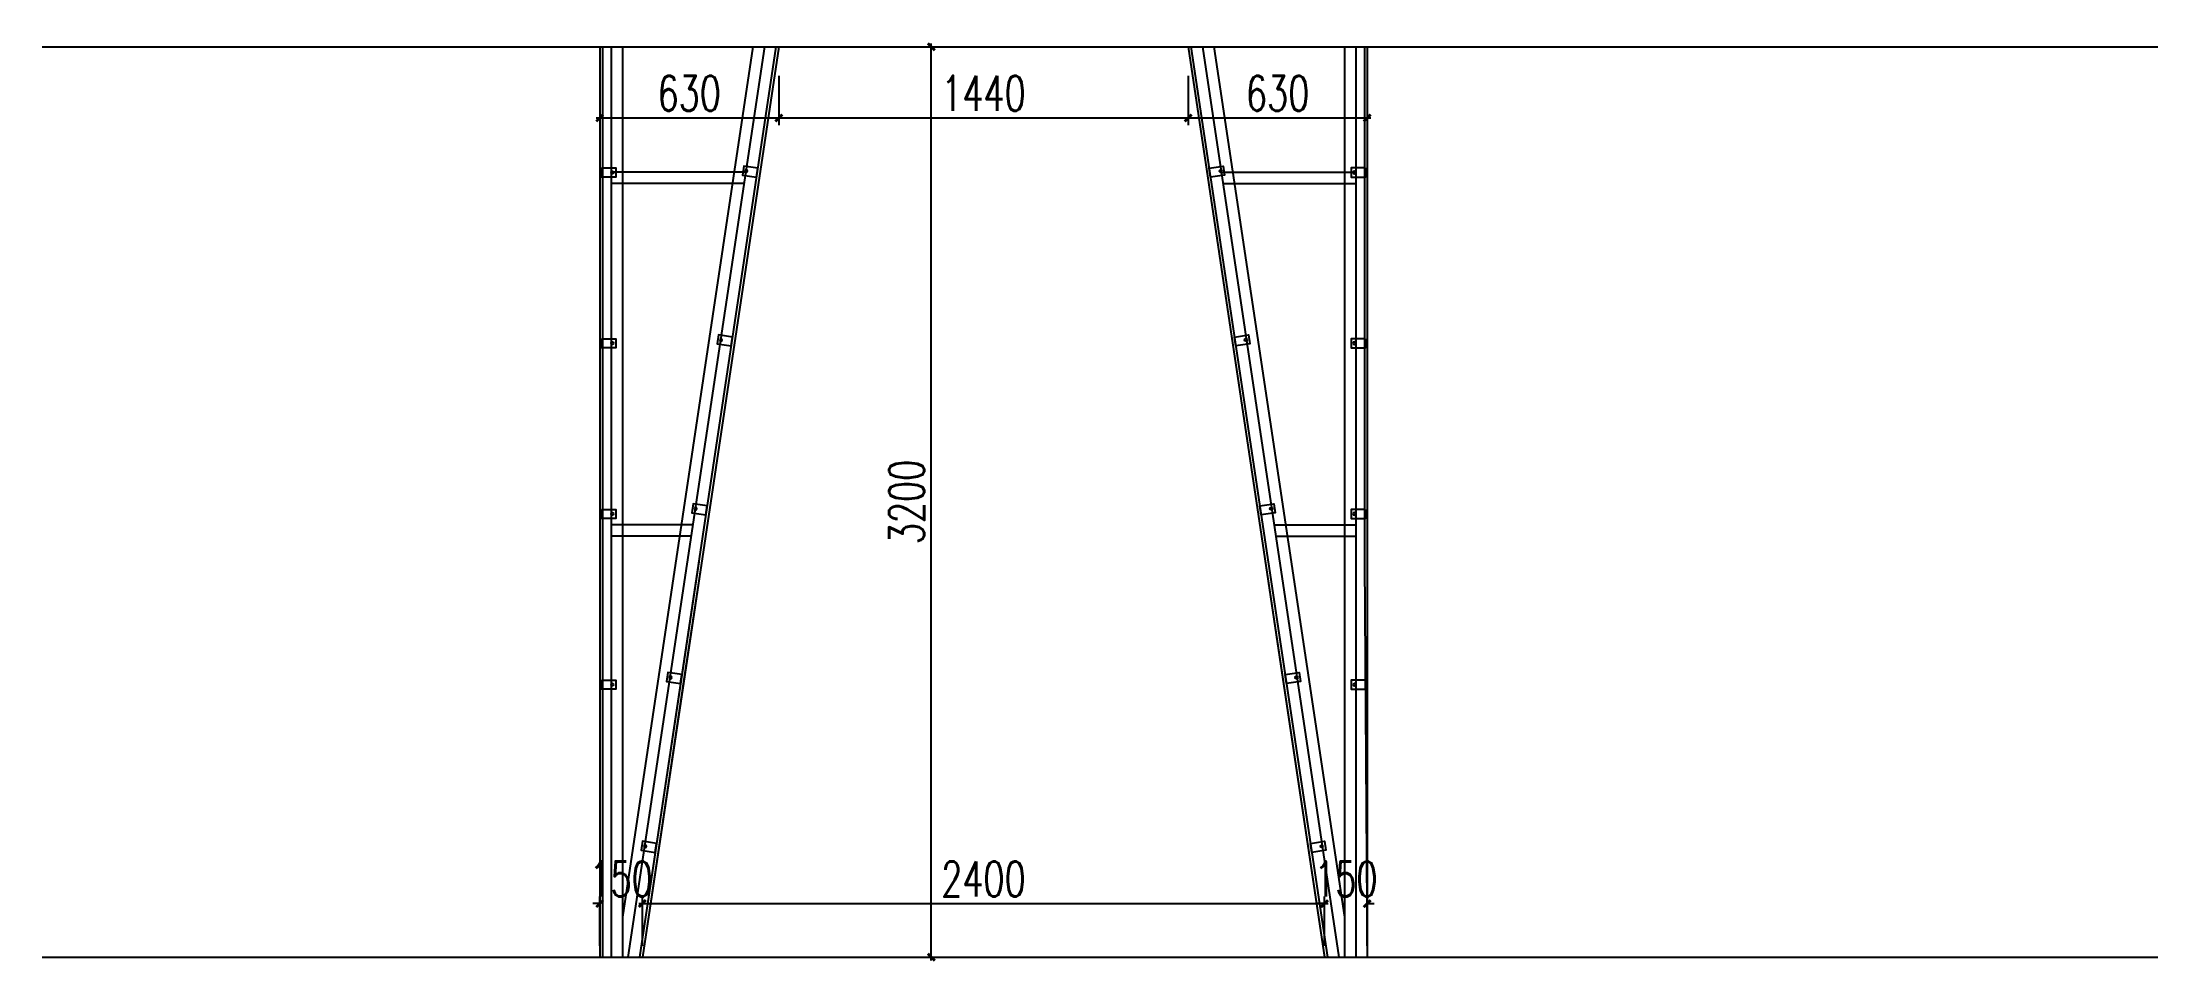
# Model space of a CAD drawing. Header units: millimetres. Extents: x 5625199 to 7433318, y -3316392 to -2552493.
# Drawn here: x 5978149 to 5985591, y -2603745 to -2600513 of the extents above; entities that cross this region are included whole.
import ezdxf

# ---------------------------------------------------------------- set-up
doc = ezdxf.new("R2010")
doc.units = ezdxf.units.MM
doc.header["$PDMODE"] = 35
doc.header["$PDSIZE"] = -10
doc.layers.add('155', color=155, linetype='Continuous')
doc.layers.add('SOL【实体】', color=250, linetype='Continuous')
doc.styles.add('标注-尺寸', font='simplex.shx', dxfattribs={"width": 0.7})
doc.dimstyles.new('MS55', dxfattribs={"dimscale": 0, "dimtxt": 5, "dimasz": 1, "dimexe": 1, "dimexo": 0.8, "dimgap": 1, "dimtad": 1, "dimdec": 0, "dimrnd": 5, "dimdsep": 46, "dimtxsty": '标注-尺寸', "dimblk": 'ARCHTICK', "dimcen": 0, "dimdle": 0.5, "dimclrd": 256, "dimclre": 256, "dimclrt": 50, "dimadec": 0, "dimazin": 0, "dimtfac": 1, "dimtdec": 0, "dimtix": 1, "dimtofl": 0, "dimtmove": 2, "dimatfit": 3, "dimldrblk": 'jt2', "dimfxl": 6, "dimfxlon": 1, "dimtvp": 1, "dimtolj": 1, "dimtzin": 0, "dimarcsym": 0})

msp = doc.modelspace()

# ---------------------------------------------------------------- blocks, each defined once
blk = doc.blocks.new('G$CDC6A9302')
at = {"layer": 'SOL【实体】', "ltscale": 500}
blk.add_lwpolyline([(0, 31.8), (49.9, 31.8), (49.9, 0), (0, 0)], close=True, dxfattribs=at)
blk.add_circle((38.1, 15.9), 4.37, dxfattribs=at)
blk = doc.blocks.new('_ArchTick')
at = {"color": 0, "linetype": 'ByBlock', "const_width": 0.4}
blk.add_lwpolyline([(-0.5, -0.5), (0.5, 0.5)], dxfattribs=at)
blk = doc.blocks.new('*D1424')
at = {"layer": 'Defpoints', "color": 0, "transparency": 16777216}
for p in [(5980259.6, -2603540.6), (5980109.6, -2603728.7), (5980259.6, -2603728.7)]:
    blk.add_point(p, dxfattribs=at)
at = {"layer": 'SOL【实体】', "lineweight": -2, "ltscale": 500, "transparency": 16777216}
for p, q in [((5980109.6, -2603689), (5980109.6, -2603515.9)), ((5980259.6, -2603689), (5980259.6, -2603515.9)), ((5980109.6, -2603540.6), (5980084.9, -2603540.6)), ((5980259.6, -2603540.6), (5980284.4, -2603540.6))]:
    blk.add_line(p, q, dxfattribs=at)
at = {"layer": 'SOL【实体】', "linetype": 'ByBlock', "lineweight": -2, "transparency": 16777216, "xscale": 24.73515882499244, "yscale": 24.73515882499244, "zscale": 24.73515882499244}
blk.add_blockref('_ArchTick', (5980109.6, -2603540.6), dxfattribs=at)
at = {"layer": 'SOL【实体】', "linetype": 'ByBlock', "lineweight": -2, "transparency": 16777216, "xscale": 24.73515882499244, "yscale": 24.73515882499244, "zscale": 24.73515882499244, "rotation": 180}
blk.add_blockref('_ArchTick', (5980259.6, -2603540.6), dxfattribs=at)
at = {"layer": 'SOL【实体】', "color": 50, "ltscale": 500, "transparency": 16777216, "insert": (5980184.6, -2603454), "char_height": 123.68, "attachment_point": 5, "style": '标注-尺寸'}
blk.add_mtext('\\A1;150', dxfattribs=at)
blk = doc.blocks.new('jt2')
at = {"ltscale": 0.1}
blk.add_line((0, 0), (-1, 0), dxfattribs=at)
at = {"color": 6, "ltscale": 0.1}
blk.add_lwpolyline([(-1.22, 1.26), (-0.72, 1.5), (0.02, 0), (-0.72, -1.5), (-1.22, -1.26), (0, 0), (-1.22, 1.26)], dxfattribs=at)
blk = doc.blocks.new('*D1425')
at = {"layer": 'Defpoints', "color": 0, "transparency": 16777216}
for p in [(5982659.6, -2603540.6), (5980259.6, -2603728.7), (5982659.6, -2603728.7)]:
    blk.add_point(p, dxfattribs=at)
at = {"layer": 'SOL【实体】', "lineweight": -2, "ltscale": 500, "transparency": 16777216}
for p, q in [((5980259.6, -2603689), (5980259.6, -2603515.9)), ((5982659.6, -2603689), (5982659.6, -2603515.9)), ((5980247.3, -2603540.6), (5982672, -2603540.6))]:
    blk.add_line(p, q, dxfattribs=at)
at = {"layer": 'SOL【实体】', "linetype": 'ByBlock', "lineweight": -2, "transparency": 16777216, "xscale": 24.73515882499244, "yscale": 24.73515882499244, "zscale": 24.73515882499244, "rotation": 180}
blk.add_blockref('_ArchTick', (5980259.6, -2603540.6), dxfattribs=at)
at = {"layer": 'SOL【实体】', "linetype": 'ByBlock', "lineweight": -2, "transparency": 16777216, "xscale": 24.73515882499244, "yscale": 24.73515882499244, "zscale": 24.73515882499244}
blk.add_blockref('_ArchTick', (5982659.6, -2603540.6), dxfattribs=at)
at = {"layer": 'SOL【实体】', "color": 50, "ltscale": 500, "transparency": 16777216, "insert": (5981459.6, -2603454), "char_height": 123.68, "attachment_point": 5, "style": '标注-尺寸'}
blk.add_mtext('\\A1;2400', dxfattribs=at)
blk = doc.blocks.new('*D1426')
at = {"layer": 'Defpoints', "color": 0, "transparency": 16777216}
for p in [(5982809.6, -2603540.6), (5982659.6, -2603728.7), (5982809.6, -2603728.7)]:
    blk.add_point(p, dxfattribs=at)
at = {"layer": 'SOL【实体】', "lineweight": -2, "ltscale": 500, "transparency": 16777216}
for p, q in [((5982659.6, -2603689), (5982659.6, -2603515.9)), ((5982809.6, -2603689), (5982809.6, -2603515.9)), ((5982659.6, -2603540.6), (5982634.9, -2603540.6)), ((5982809.6, -2603540.6), (5982834.4, -2603540.6))]:
    blk.add_line(p, q, dxfattribs=at)
at = {"layer": 'SOL【实体】', "linetype": 'ByBlock', "lineweight": -2, "transparency": 16777216, "xscale": 24.73515882499244, "yscale": 24.73515882499244, "zscale": 24.73515882499244}
blk.add_blockref('_ArchTick', (5982659.6, -2603540.6), dxfattribs=at)
at = {"layer": 'SOL【实体】', "linetype": 'ByBlock', "lineweight": -2, "transparency": 16777216, "xscale": 24.73515882499244, "yscale": 24.73515882499244, "zscale": 24.73515882499244, "rotation": 180}
blk.add_blockref('_ArchTick', (5982809.6, -2603540.6), dxfattribs=at)
at = {"layer": 'SOL【实体】', "color": 50, "ltscale": 500, "transparency": 16777216, "insert": (5982734.6, -2603454), "char_height": 123.68, "attachment_point": 5, "style": '标注-尺寸'}
blk.add_mtext('\\A1;150', dxfattribs=at)
blk = doc.blocks.new('*D1427')
at = {"layer": 'Defpoints', "color": 0, "transparency": 16777216}
for p in [(5980978.2, -2600528.7), (5981276.2, -2600528.7), (5980978.2, -2603728.7)]:
    blk.add_point(p, dxfattribs=at)
at = {"layer": 'SOL【实体】', "lineweight": -2, "ltscale": 500, "transparency": 16777216}
for p, q in [((5981127.8, -2600528.7), (5981300.9, -2600528.7)), ((5981276.2, -2603741.1), (5981276.2, -2600516.4)), ((5981127.8, -2603728.7), (5981300.9, -2603728.7))]:
    blk.add_line(p, q, dxfattribs=at)
at = {"layer": 'SOL【实体】', "linetype": 'ByBlock', "lineweight": -2, "transparency": 16777216, "xscale": 24.73515882499244, "yscale": 24.73515882499244, "zscale": 24.73515882499244}
for p, rotation in [((5981276.2, -2600528.7), 90), ((5981276.2, -2603728.7), 270)]:
    blk.add_blockref('_ArchTick', p, dxfattribs=dict(at, rotation=rotation))
at = {"layer": 'SOL【实体】', "color": 50, "ltscale": 500, "transparency": 16777216, "insert": (5981189.6, -2602128.7), "char_height": 123.68, "attachment_point": 5, "rotation": 90, "style": '标注-尺寸'}
blk.add_mtext('\\A1;3200', dxfattribs=at)
blk = doc.blocks.new('*D1428')
at = {"layer": 'Defpoints', "color": 0, "transparency": 16777216}
for p in [(5980109.6, -2600528.7), (5980739.6, -2600528.7), (5980739.6, -2600778.7)]:
    blk.add_point(p, dxfattribs=at)
at = {"layer": 'SOL【实体】', "lineweight": -2, "ltscale": 500, "transparency": 16777216}
for p, q in [((5980109.6, -2600630.3), (5980109.6, -2600803.5)), ((5980739.6, -2600630.3), (5980739.6, -2600803.5)), ((5980097.3, -2600778.7), (5980752, -2600778.7))]:
    blk.add_line(p, q, dxfattribs=at)
at = {"layer": 'SOL【实体】', "linetype": 'ByBlock', "lineweight": -2, "transparency": 16777216, "xscale": 24.73515882499244, "yscale": 24.73515882499244, "zscale": 24.73515882499244, "rotation": 180}
blk.add_blockref('_ArchTick', (5980109.6, -2600778.7), dxfattribs=at)
at = {"layer": 'SOL【实体】', "linetype": 'ByBlock', "lineweight": -2, "transparency": 16777216, "xscale": 24.73515882499244, "yscale": 24.73515882499244, "zscale": 24.73515882499244}
blk.add_blockref('_ArchTick', (5980739.6, -2600778.7), dxfattribs=at)
at = {"layer": 'SOL【实体】', "color": 50, "ltscale": 500, "transparency": 16777216, "insert": (5980424.6, -2600692.2), "char_height": 123.68, "attachment_point": 5, "style": '标注-尺寸'}
blk.add_mtext('\\A1;630', dxfattribs=at)
blk = doc.blocks.new('*D1429')
at = {"layer": 'Defpoints', "color": 0, "transparency": 16777216}
for p in [(5980739.6, -2600528.7), (5982179.6, -2600528.7), (5982179.6, -2600778.7)]:
    blk.add_point(p, dxfattribs=at)
at = {"layer": 'SOL【实体】', "lineweight": -2, "ltscale": 500, "transparency": 16777216}
for p, q in [((5980739.6, -2600630.3), (5980739.6, -2600803.5)), ((5982179.6, -2600630.3), (5982179.6, -2600803.5)), ((5980727.3, -2600778.7), (5982192, -2600778.7))]:
    blk.add_line(p, q, dxfattribs=at)
at = {"layer": 'SOL【实体】', "linetype": 'ByBlock', "lineweight": -2, "transparency": 16777216, "xscale": 24.73515882499244, "yscale": 24.73515882499244, "zscale": 24.73515882499244, "rotation": 180}
blk.add_blockref('_ArchTick', (5980739.6, -2600778.7), dxfattribs=at)
at = {"layer": 'SOL【实体】', "linetype": 'ByBlock', "lineweight": -2, "transparency": 16777216, "xscale": 24.73515882499244, "yscale": 24.73515882499244, "zscale": 24.73515882499244}
blk.add_blockref('_ArchTick', (5982179.6, -2600778.7), dxfattribs=at)
at = {"layer": 'SOL【实体】', "color": 50, "ltscale": 500, "transparency": 16777216, "insert": (5981459.6, -2600692.2), "char_height": 123.68, "attachment_point": 5, "style": '标注-尺寸'}
blk.add_mtext('\\A1;1440', dxfattribs=at)
blk = doc.blocks.new('*D1430')
at = {"layer": 'Defpoints', "color": 0, "transparency": 16777216}
for p in [(5982179.6, -2600528.7), (5982809.6, -2600528.7), (5982809.6, -2600778.7)]:
    blk.add_point(p, dxfattribs=at)
at = {"layer": 'SOL【实体】', "lineweight": -2, "ltscale": 500, "transparency": 16777216}
for p, q in [((5982179.6, -2600630.3), (5982179.6, -2600803.5)), ((5982809.6, -2600630.3), (5982809.6, -2600803.5)), ((5982167.3, -2600778.7), (5982822, -2600778.7))]:
    blk.add_line(p, q, dxfattribs=at)
at = {"layer": 'SOL【实体】', "linetype": 'ByBlock', "lineweight": -2, "transparency": 16777216, "xscale": 24.73515882499244, "yscale": 24.73515882499244, "zscale": 24.73515882499244, "rotation": 180}
blk.add_blockref('_ArchTick', (5982179.6, -2600778.7), dxfattribs=at)
at = {"layer": 'SOL【实体】', "linetype": 'ByBlock', "lineweight": -2, "transparency": 16777216, "xscale": 24.73515882499244, "yscale": 24.73515882499244, "zscale": 24.73515882499244}
blk.add_blockref('_ArchTick', (5982809.6, -2600778.7), dxfattribs=at)
at = {"layer": 'SOL【实体】', "color": 50, "ltscale": 500, "transparency": 16777216, "insert": (5982494.6, -2600692.2), "char_height": 123.68, "attachment_point": 5, "style": '标注-尺寸'}
blk.add_mtext('\\A1;630', dxfattribs=at)

# ---------------------------------------------------------------- dimensions: what is measured, and where the dimension line sits
at = {"layer": 'SOL【实体】', "color": 2, "ltscale": 500}
for base, p1, p2, picture, middle in [((5980739.63, -2600778.74), (5980109.63, -2600528.75), (5980739.63, -2600528.75), '*D1428', (5980424.63, -2600692.17)), ((5982179.63, -2600778.74), (5980739.63, -2600528.75), (5982179.63, -2600528.75), '*D1429', (5981459.63, -2600692.17)), ((5982809.63, -2600778.74), (5982179.63, -2600528.75), (5982809.63, -2600528.75), '*D1430', (5982494.63, -2600692.17)), ((5980259.63, -2603540.61), (5980109.63, -2603728.75), (5980259.63, -2603728.75), '*D1424', (5980184.63, -2603454.03)), ((5982659.63, -2603540.61), (5980259.63, -2603728.75), (5982659.63, -2603728.75), '*D1425', (5981459.63, -2603454.03)), ((5982809.63, -2603540.61), (5982659.63, -2603728.75), (5982809.63, -2603728.75), '*D1426', (5982734.63, -2603454.03))]:
    dim = msp.add_linear_dim(base=base, p1=p1, p2=p2, dimstyle='MS55', override={"dimscale": 24.735159}, dxfattribs=at)
    dim.commit()
    dim.dimension.update_dxf_attribs({"geometry": picture, "text_midpoint": middle})
dim = msp.add_linear_dim(base=(5981276.18, -2600528.75), p1=(5980978.23, -2603728.75), p2=(5980978.23, -2600528.75), angle=90, dimstyle='MS55', override={"dimscale": 24.735159}, dxfattribs=at)
dim.commit()
dim.dimension.update_dxf_attribs({"geometry": '*D1427', "text_midpoint": (5981189.6, -2602128.75)})

# ---------------------------------------------------------------- linework, layer by layer
at = {"layer": '155', "ltscale": 500}
for p, q in [((5978148.71, -2600528.75), (5985590.55, -2600528.75)), ((5978148.71, -2603728.75), (5985590.55, -2603728.75))]:
    msp.add_line(p, q, dxfattribs=at)
at = {"layer": '155', "color": 5, "ltscale": 500}
for p, q in [((5980109.63, -2600528.75), (5980109.63, -2602328.75)), ((5980739.63, -2600528.75), (5980259.63, -2603728.75)), ((5980739.63, -2600528.75), (5980259.63, -2603728.75)), ((5982179.63, -2600528.75), (5982659.63, -2603728.75)), ((5982179.63, -2600528.75), (5982659.63, -2603728.75)), ((5982809.63, -2600528.75), (5982809.63, -2602328.75)), ((5980109.63, -2602328.75), (5980109.63, -2603728.75)), ((5980469.63, -2602328.75), (5980409.63, -2602728.75)), ((5980469.63, -2602328.75), (5980409.63, -2602728.75)), ((5982449.63, -2602328.75), (5982509.63, -2602728.75)), ((5982449.63, -2602328.75), (5982509.63, -2602728.75)), ((5982809.63, -2602328.75), (5982809.63, -2603728.75)), ((5980409.63, -2602728.75), (5980259.63, -2603728.75)), ((5982509.63, -2602728.75), (5982659.63, -2603728.75))]:
    msp.add_line(p, q, dxfattribs=at)
at = {"layer": '155', "color": 8, "ltscale": 500}
for p, q in [((5980119.63, -2600528.75), (5980119.63, -2602338.75)), ((5980729.52, -2600528.75), (5980249.52, -2603728.75)), ((5982189.74, -2600528.75), (5982669.74, -2603728.75)), ((5982799.63, -2600528.75), (5982799.63, -2602338.75)), ((5980119.63, -2602338.75), (5980119.63, -2603728.75)), ((5980458.02, -2602338.75), (5980249.52, -2603728.75)), ((5982461.24, -2602338.75), (5982669.74, -2603728.75)), ((5982799.63, -2602338.75), (5982809.63, -2603728.75))]:
    msp.add_line(p, q, dxfattribs=at)
at = {"layer": '155', "color": 250, "ltscale": 500}
for p, q in [((5980149.63, -2600528.75), (5980149.63, -2603728.75)), ((5980189.63, -2600528.75), (5980189.63, -2603728.75)), ((5980648.62, -2600528.75), (5980189.63, -2603588.7)), ((5980689.07, -2600528.75), (5980209.07, -2603728.75)), ((5982230.19, -2600528.75), (5982710.19, -2603728.75)), ((5982270.64, -2600528.75), (5982729.63, -2603588.7)), ((5982729.63, -2600528.75), (5982729.63, -2603728.75)), ((5982769.63, -2600528.75), (5982769.63, -2603728.75)), ((5980623.07, -2600968.75), (5980149.63, -2600968.75)), ((5982296.19, -2600968.75), (5982769.63, -2600968.75)), ((5980617.07, -2601008.75), (5980149.63, -2601008.75)), ((5982302.19, -2601008.75), (5982769.63, -2601008.75)), ((5980437.07, -2602208.75), (5980149.63, -2602208.75)), ((5980431.07, -2602248.75), (5980149.63, -2602248.75)), ((5982482.19, -2602208.75), (5982769.63, -2602208.75)), ((5982488.19, -2602248.75), (5982769.63, -2602248.75))]:
    msp.add_line(p, q, dxfattribs=at)
at = {"layer": 'SOL【实体】', "color": 2, "ltscale": 500}
msp.add_line((5980259.63, -2603728.75), (5982659.63, -2603728.75), dxfattribs=at)

# ---------------------------------------------------------------- block references
at = {"layer": 'SOL【实体】', "color": 8, "ltscale": 500}
for p in [(5980116.16, -2600986.38), (5980116.16, -2601586.38), (5980116.16, -2602186.38), (5980116.16, -2602786.38)]:
    msp.add_blockref('G$CDC6A9302', p, dxfattribs=at)
at = {"layer": 'SOL【实体】', "color": 8, "ltscale": 500, "xscale": -1, "rotation": 351.4692343897485}
for p in [(5980660.79, -2600986.96), (5980571.78, -2601580.32), (5980482.78, -2602173.68), (5980393.77, -2602767.04), (5980304.77, -2603360.41)]:
    msp.add_blockref('G$CDC6A9302', p, dxfattribs=at)
at = {"layer": 'SOL【实体】', "color": 8, "ltscale": 500, "rotation": 8.53076561025149}
for p in [(5982258.47, -2600986.96), (5982347.48, -2601580.32), (5982436.48, -2602173.68), (5982525.49, -2602767.04), (5982614.49, -2603360.41)]:
    msp.add_blockref('G$CDC6A9302', p, dxfattribs=at)
at = {"layer": 'SOL【实体】', "color": 8, "ltscale": 500, "xscale": -1}
for p in [(5982803.1, -2600986.38), (5982803.1, -2601586.38), (5982803.1, -2602186.38), (5982803.1, -2602786.38)]:
    msp.add_blockref('G$CDC6A9302', p, dxfattribs=at)

msp.set_redraw_order([(e.dxf.handle, doc.entitydb.next_handle()) for e in msp.query("TEXT MTEXT ATTDEF DIMENSION ARC_DIMENSION")])  # texts and dimensions are drawn at this point

doc.saveas('drawing.dxf')
